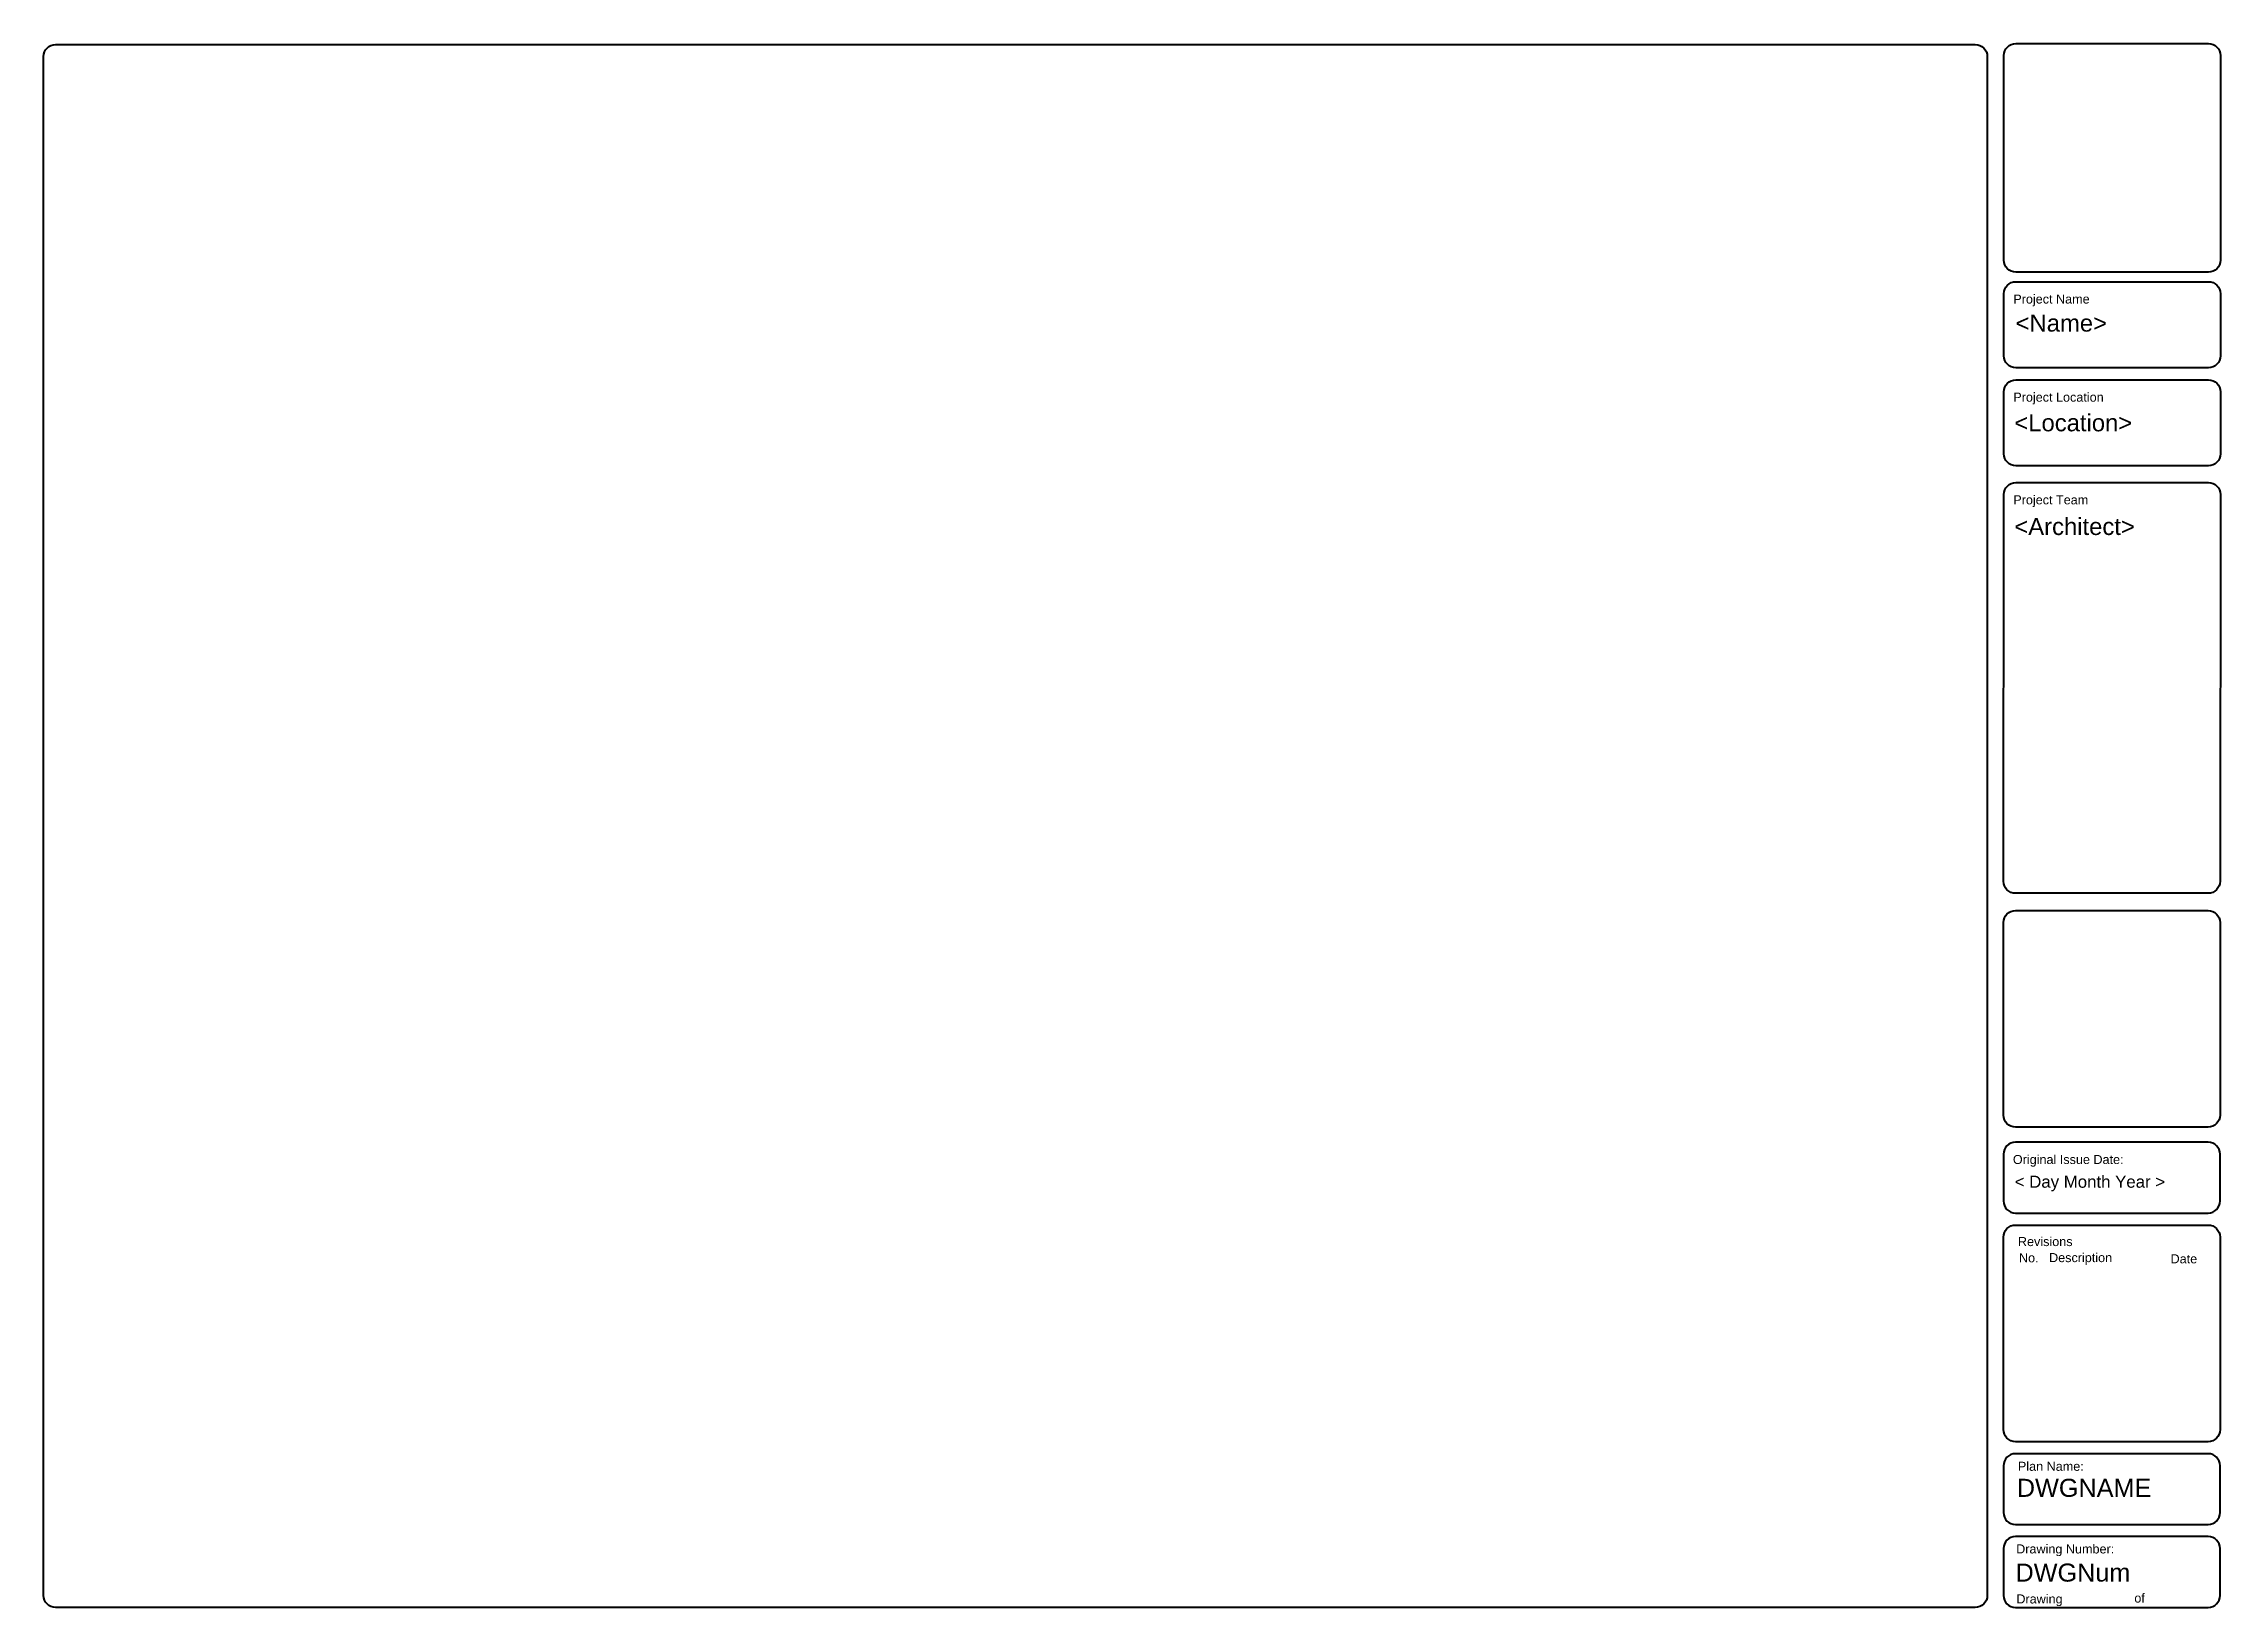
# Model space of a CAD drawing. Header units: millimetres. Extents: x -100 to 251604, y 0 to 25979.
# Drawn here: x -100 to 712, y 32 to 615 of the extents above; entities that cross this region are included whole.
import ezdxf
from ezdxf.enums import TextEntityAlignment as Align

# ---------------------------------------------------------------- set-up
doc = ezdxf.new("R2010")
doc.units = ezdxf.units.MM
doc.layers.add('Frame Borders', color=8, linetype='Continuous', lineweight=40)
doc.layers.add('Title Block Text', color=251, linetype='Continuous')
doc.styles.get("Standard").update_dxf_attribs({"font": 'arial.ttf'})

msp = doc.modelspace()

# ---------------------------------------------------------------- texts
at = {"layer": 'Frame Borders'}
msp.add_attdef('DWGNum', (635.8701202546741, 41.64628838331339), 'Value', height=6.735127499999998, dxfattribs=at)
at = {"layer": 'Title Block Text'}
for s, p in [('Project Name', (635.0444178591345, 518.4704718709991)), ('Project Location', (635.0444178591345, 481.873687295287)), ('Project Team', (635.0444178591345, 443.5624455693495)), ('Original Issue Date:', (634.8881574679054, 197.4455590011277)), ('Revisions', (636.771601816414, 166.828609440268)), ('No.', (637.1686198585193, 160.7708819438012)), ('Description', (648.3932293325172, 160.8387074596962)), ('Date', (693.7381885603999, 160.3940909182787)), ('Plan Name:', (636.7645122085199, 82.97963332266204)), ('Drawing Number:', (636.1146314848359, 52.15260279368788)), ('Drawing', (636.1936954212356, 33.49587927569406)), ('of', (680.1988191162606, 33.82235459705841))]:
    msp.add_text(s, height=3.367563749999999, dxfattribs=at).set_placement(p)
at = {"layer": 'Title Block Text', "lineweight": 30, "flags": 104}
for tag, p in [('<Name>', (635.9094137960095, 514.3765807368372)), ('<Location>', (635.4343172098504, 477.1773917089402)), ('<Architect>', (635.4343172098504, 438.4879219949877))]:
    msp.add_attdef(tag, text='Value', height=6.363899999974543, dxfattribs=at).set_placement(p, align=Align.TOP_LEFT)
at = {"layer": 'Title Block Text'}
for tag, p, height in [('< Day Month Year >', (635.5723249649116, 188.5952540244577), 4.490085), ('DWGNAME', (636.3714870774338, 73.26691194305562), 6.735127499999998)]:
    msp.add_attdef(tag, p, 'Value', height=height, dxfattribs=at)

# ---------------------------------------------------------------- linework, layer by layer
at = {"layer": 'Frame Borders'}
for points in [[(-95.509915, 615.1007588583155), (620.8478790158687, 615.1007588583155, -0.414213562373095), (625.3379640158688, 610.6106738583155), (625.3379640158688, 36.49008500000001, -0.414213562373095), (620.8478790158687, 32.00000000000001), (-95.50991499999996, 32.00000000000001, -0.414213562373095), (-99.99999999999997, 36.49008500000001), (-100, 610.6106738583155, -0.4142135623730951)], [(636.0196589028734, 615.483978354374), (707.8610189028734, 615.483978354374, -0.414213562373095), (712.3511039028733, 610.993893354374), (712.3511039028733, 534.6624483543741, -0.414213562373095), (707.8610189028734, 530.172363354374), (636.0196589028734, 530.172363354374, -0.414213562373095), (631.5295739028734, 534.6624483543741), (631.5295739028734, 610.993893354374, -0.414213562373095)], [(636.0196589028734, 526.627081313673), (707.8610189028734, 526.627081313673, -0.414213562373095), (712.3511039028733, 522.1369963136731), (712.3511039028733, 499.010466737961, -0.414213562373095), (707.8610189028734, 494.5203817379611), (636.0196589028734, 494.5203817379611, -0.414213562373095), (631.5295739028734, 499.010466737961), (631.5295739028734, 522.1369963136731, -0.414213562373095)], [(636.0196589028734, 490.0302967379611), (707.8610189028734, 490.0302967379611, -0.414213562373095), (712.3511039028733, 485.540211737961), (712.3511039028733, 462.4136821622491, -0.414213562373095), (707.8610189028734, 457.9235971622491), (636.0196589028734, 457.9235971622491, -0.414213562373095), (631.5295739028734, 462.4136821622491), (631.5295739028734, 485.540211737961, -0.414213562373095)], [(636.0196589028734, 451.7190550120235), (707.8610189028734, 451.7190550120235, -0.414213562373095), (712.3511039028733, 447.2289700120235), (712.1948435116443, 302.9364762798035, -0.414213562373095), (707.7047585116443, 298.4463912798034), (635.8633985116444, 298.4463912798034, -0.414213562373095), (631.3733135116443, 302.9364762798035), (631.5295739028734, 447.2289700120235, -0.414213562373095)], [(635.8633985116444, 292.0099341852528), (707.7047585116443, 292.0099341852528, -0.414213562373095), (712.1948435116443, 287.5198491852528), (712.1948435116443, 215.6784891852528, -0.414213562373095), (707.7047585116443, 211.1884041852528), (635.8633985116444, 211.1884041852528, -0.414213562373095), (631.3733135116443, 215.6784891852528), (631.3733135116443, 287.5198491852528, -0.414213562373095)], [(707.7047585116443, 205.6021684438017), (635.8633985116444, 205.6021684438017, 0.414213562373095), (631.3733135116443, 201.1120834438017), (631.3733135116443, 183.6554589625345, 0.414213562373095), (635.8633985116444, 179.1653739625345), (707.7047585116443, 179.1653739625345, 0.414213562373095), (712.1948435116443, 183.6554589625345), (712.1948435116443, 201.1120834438017, 0.414213562373095)], [(635.8633985116444, 174.6752889625345), (707.7047585116443, 174.6752889625345, -0.414213562373095), (712.1948435116443, 170.1852039625345), (712.1948435116443, 98.34384396253449, -0.414213562373095), (707.7047585116443, 93.85375896253449), (635.8633985116444, 93.85375896253449, -0.414213562373095), (631.3733135116443, 98.34384396253449), (631.3733135116443, 170.1852039625345, -0.414213562373095)], [(707.7047585116443, 89.36367396253449), (635.8633985116444, 89.36367396253449, 0.414213562373095), (631.3733135116443, 84.87358896253448), (631.3733135116443, 67.41696448126726, 0.414213562373095), (635.8633985116444, 62.92687948126725), (707.7047585116443, 62.92687948126725, 0.414213562373095), (712.1948435116443, 67.41696448126726), (712.1948435116443, 84.87358896253448, 0.414213562373095)], [(707.7047585116443, 58.43679448126724), (635.8633985116444, 58.43679448126724, 0.414213562373095), (631.3733135116443, 53.94670948126725), (631.3733135116443, 36.49008500000001, 0.414213562373095), (635.8633985116444, 32.00000000000001), (707.7047585116443, 32.00000000000001, 0.414213562373095), (712.1948435116443, 36.49008500000001), (712.1948435116443, 53.94670948126725, 0.414213562373095)]]:
    msp.add_lwpolyline(points, format="xyb", close=True, dxfattribs=at)

msp.set_redraw_order([(e.dxf.handle, doc.entitydb.next_handle()) for e in msp.query("TEXT MTEXT ATTDEF DIMENSION ARC_DIMENSION")])  # texts and dimensions are drawn at this point

doc.saveas('drawing.dxf')
